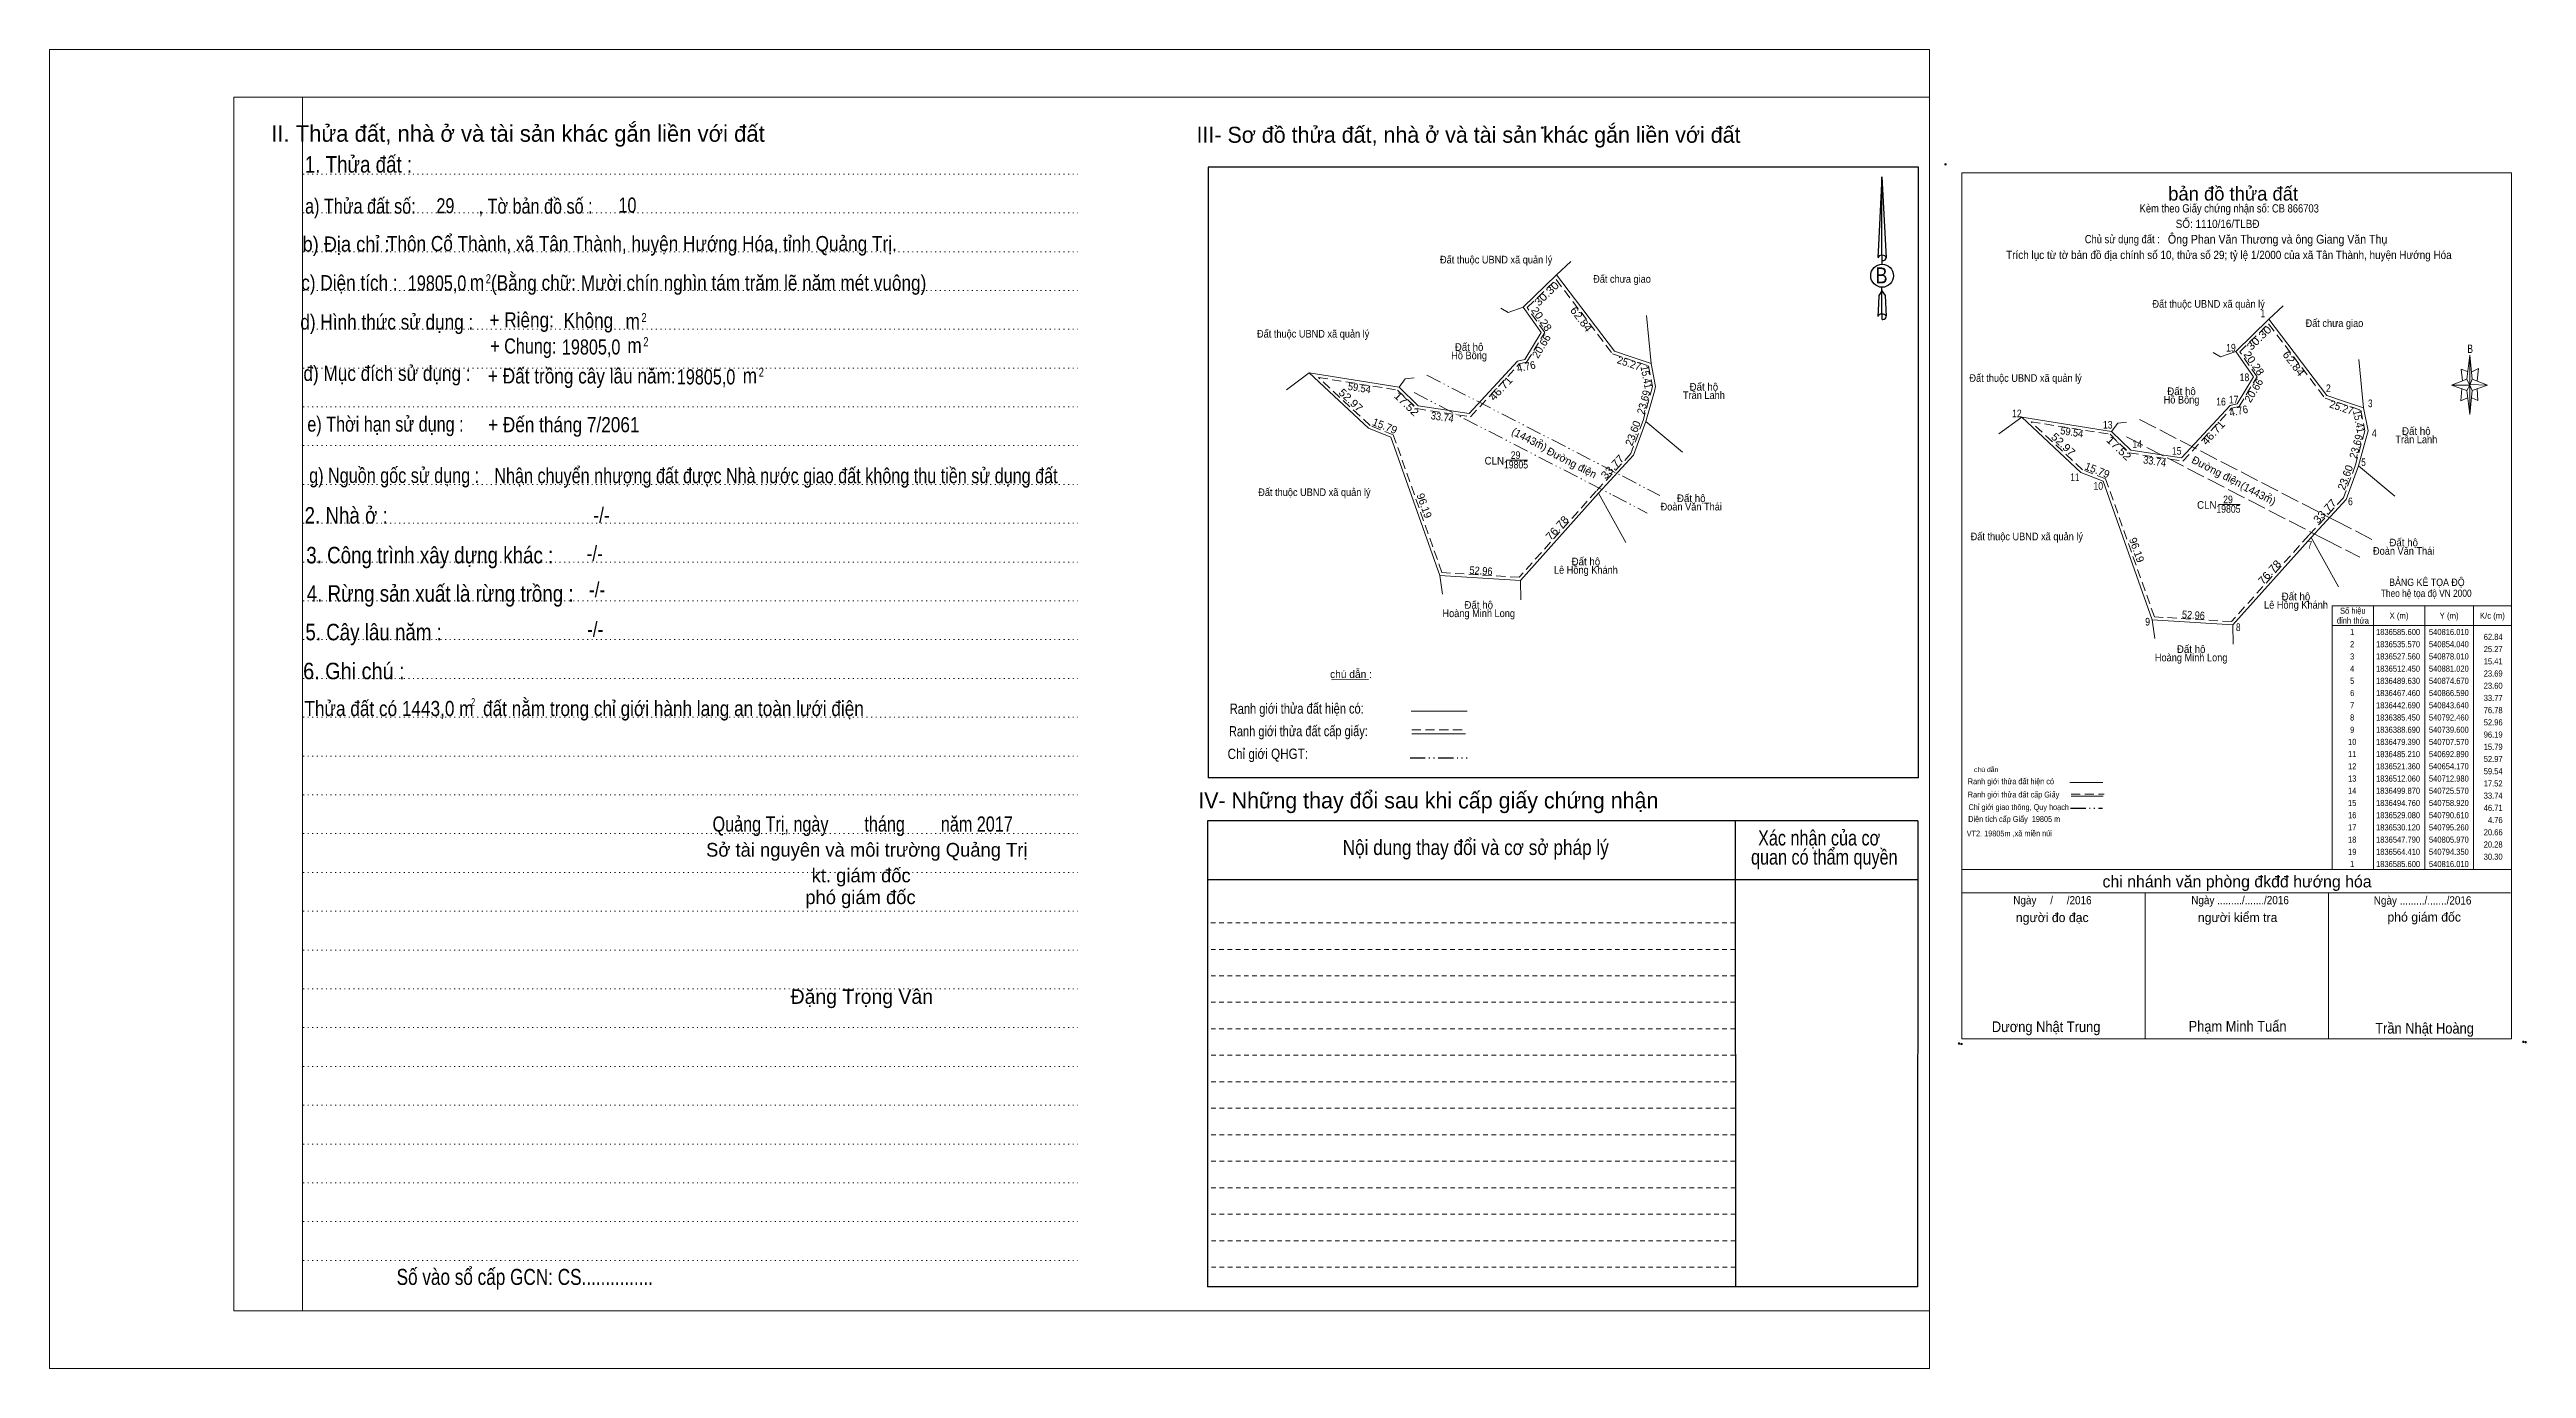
# Model space of a CAD drawing. Header units: metres. Extents: x 538035 to 540985, y 1834996 to 1836776.
# Drawn here: x 539363 to 540985, y 1835898 to 1836762 of the extents above; entities that cross this region are included whole.
import ezdxf
from ezdxf.enums import TextEntityAlignment as Align

# ---------------------------------------------------------------- set-up
doc = ezdxf.new("R2010")
doc.units = ezdxf.units.M
doc.header["$LTSCALE"] = 2
doc.header["$PDMODE"] = 32
doc.header["$PDSIZE"] = 1
for name, pattern in [('DASH_DOUBLE_DOT', [9.2, 5, -1.2, 0.3, -1.2, 0.3, -1.2]), ('DOTTED', [1.5, 0.3, -1.2]), ('LONG_DASHED', [7.5, 6, -1.5]), ('MEDIUM_DASHED', [4.5, 3, -1.5]), ('SHORT_DASHED', [2.7, 1.5, -1.2])]:
    doc.linetypes.add(name, pattern=pattern)
for name, color, linetype, lineweight in [('1', 7, 'DOTTED', 13), ('10', 7, 'Continuous', 13), ('2', 7, 'SHORT_DASHED', 13), ('28', 7, 'Continuous', 25), ('3', 7, 'MEDIUM_DASHED', 13), ('5', 7, 'Continuous', 13), ('59', 7, 'LONG_DASHED', 13), ('63', 7, 'Continuous', 25)]:
    doc.layers.add(name, color=color, linetype=linetype, lineweight=lineweight)
for name, color, linetype in [('12', 7, 'Continuous'), ('13', 7, 'Continuous'), ('18', 7, 'Continuous'), ('34', 7, 'Continuous'), ('4', 7, 'Continuous'), ('6', 7, 'Continuous'), ('7', 7, 'Continuous')]:
    doc.layers.add(name, color=color, linetype=linetype)

msp = doc.modelspace()

# ---------------------------------------------------------------- texts
at = {"layer": '1'}
for s, width, p in [('29', 0.85, (540789.27, 1836465.03)), ('CLN', 0.95, (540775.365, 1836461.39)), ('19805', 0.85, (540789.555, 1836458.82))]:
    msp.add_text(s, height=5, dxfattribs=dict(at, width=width)).set_placement(p, align=Align.CENTER)
at = {"layer": '12', "width": 0.85}
msp.add_text('Thửa đất có 1443,0 m  đất nằm trong chỉ giới hành lang an toàn lưới điện', height=9.9, dxfattribs=at).set_placement((539712.675, 1836325.61), align=Align.CENTER)
at = {"layer": '13', "width": 0.7}
msp.add_text('2', height=4.95, dxfattribs=at).set_placement((539639.975, 1836332.39), align=Align.CENTER)
at = {"layer": '18'}
for s, height, p in [('II. Thửa đất, nhà ở và tài sản khác gắn liền với đất', 10.8, (539669.345, 1836701.82)), ('Sở tài nguyên và môi trường Quảng Trị', 9, (539897.79, 1836233.51)), ('kt. giám đốc', 9, (539894.1, 1836216.72)), ('phó giám đốc', 9, (539893.665, 1836202.44)), ('Đặng Trọng Vân', 9.504, (539894.53, 1836137.1))]:
    msp.add_text(s, height=height, dxfattribs=at).set_placement(p, align=Align.CENTER)
for s, height, width, p in [('1. Thửa đất :', 10.8, 0.85, (539564.87, 1836681.6)), ('a) Thửa đất số:              , Tờ bản đồ số : ', 9.901, 0.8, (539625.53, 1836654.72)), ('29', 9.9, 0.8, (539621.815, 1836654.96)), ('10', 9.9, 0.8, (539741.06, 1836655.38)), ('b) Địa chỉ : ', 9.901, 0.9, (539558.4, 1836629.88)), (' Thôn Cổ Thành, xã Tân Thành, huyện Hướng Hóa, tỉnh Quảng Trị.', 9.9, 0.85, (539748.935, 1836630.18)), ('(Bằng chữ: Mười chín nghìn tám trăm lẽ năm mét vuông)', 9.9, 0.85, (539794.225, 1836604.51)), ('c) Diện tích :                                                   ', 9.901, 0.85, (539638.71, 1836604.56)), ('19805,0', 9.9, 0.8, (539616.385, 1836604.32)), (' m', 9.901, 0.85, (539640.95, 1836604.8)), ('2', 6, 0.75, (539649.935, 1836609.06)), ('d) Hình thức sử dụng :', 9.901, 0.85, (539583.455, 1836578.82)), ('+ Riêng: ', 9.901, 0.85, (539673.335, 1836580.2)), ('       + Chung:', 9.901, 0.8, (539662.535, 1836563.1)), ('đ) Mục đích sử dụng :', 9.901, 0.85, (539583.585, 1836545.16)), ('+ Đất trồng cây lâu năm:', 9.901, 0.85, (539711.13, 1836543.48)), (' m', 9.901, 0.85, (539819.665, 1836543.66)), ('2', 6, 0.75, (539828.71, 1836547.92)), ('e) Thời hạn sử dụng :', 9.901, 0.8, (539582.57, 1836511.92)), ('+ Đến tháng 7/2061', 9.9, 0.85, (539699.34, 1836511.56)), ('g) Nguồn gốc sử dụng :', 9.901, 0.8, (539588.265, 1836478.32)), ('Nhận chuyển nhượng đất được Nhà nước giao đất không thu tiền sử dụng đất', 9.9, 0.8, (539838.33, 1836478.14)), ('2. Nhà ở :', 10.8, 0.85, (539556.83, 1836451.68)), ('3. Công trình xây dựng khác :', 10.8, 0.85, (539611.575, 1836425.64)), ('4. Rừng sản xuất là rừng trồng :', 10.8, 0.85, (539618.39, 1836400.5)), ('5. Cây lâu năm :', 10.8, 0.85, (539574.81, 1836375.24)), ('6. Ghi chú :', 10.8, 0.9, (539561.87, 1836349.74)), ('Quảng Trị, ngày        tháng        năm 2017', 9.9, 0.8, (539895.09, 1836249.96)), ('Số vào sổ cấp GCN: CS...............', 10.5, 0.8, (539673.83, 1835952.96))]:
    msp.add_text(s, height=height, dxfattribs=dict(at, width=width)).set_placement(p, align=Align.CENTER)
at = {"layer": '28'}
for s, width, p in [('-/-', 0.85, (539724.05, 1836452.28)), ('-/-', 0.85, (539719.61, 1836427.2)), ('-/-', 0.85, (539721.17, 1836403.5)), ('-/-', 0.85, (539719.91, 1836377.52)), ('Nội dung thay đổi và cơ sở pháp lý', 0.85, (540296.595, 1836234.6)), ('Xác nhận của cơ', 0.8, (540521.51, 1836240.84)), (' quan có thẩm quyền', 0.8, (540523.415, 1836228.3))]:
    msp.add_text(s, height=9.901, dxfattribs=dict(at, width=width)).set_placement(p, align=Align.CENTER)
msp.add_text('IV- Những thay đổi sau khi cấp giấy chứng nhận', height=10.5, dxfattribs=at).set_placement((540265.545, 1836265.14), align=Align.CENTER)
at = {"layer": '34', "width": 0.9}
msp.add_text('Ông Phan Văn Thương và ông Giang Văn Thụ', height=5.76, dxfattribs=at).set_placement((540749.92, 1836635.09))
at = {"layer": '4'}
for s, height, width, p in [('Không', 9.901, 0.85, (539715.445, 1836579.8)), (' m', 9.901, 0.85, (539742.925, 1836579.41)), ('2', 6, 0.75, (539751.91, 1836583.67)), ('19805,0', 9.9, 0.8, (539717.275, 1836562.45)), (' m', 9.901, 0.85, (539744.095, 1836563.5)), ('2', 6, 0.75, (539753.14, 1836567.82))]:
    msp.add_text(s, height=height, dxfattribs=dict(at, width=width)).set_placement(p, align=Align.CENTER)
at = {"layer": '5'}
for s, height, p in [('bản đồ thửa đất', 9, (540792.635, 1836663.33)), ('chi nhánh văn phòng đkđđ hướng hóa', 7.776, (540795.2, 1836213.37)), ('người đo đạc', 6, (540674.17, 1836190.65)), ('người kiểm tra', 6, (540795.59, 1836190.69)), ('phó giám đốc', 6, (540917.76, 1836190.97))]:
    msp.add_text(s, height=height, dxfattribs=at).set_placement(p, align=Align.CENTER)
for s, height, width, p in [('Kèm theo Giấy chứng nhận số: CB 866703', 5.4, 0.85, (540790.08, 1836655.49)), ('SỐ: 1110/16/TLBĐ', 5.4, 0.9, (540782.46, 1836645.33)), ('Chủ sử dụng đất :', 5.4, 0.85, (540720.045, 1836635.33)), ('Trích lục từ tờ bản đồ địa chính số 10, thửa số 29; tỷ lệ 1/2000 của xã Tân Thành, huyện Hướng Hóa', 5.4, 0.9, (540789.855, 1836625.01)), ('B', 5.51, 0.75, (540947.88, 1836563.45)), ('chú dẫn', 3.199, 1.05, (540630.915, 1836288.93)), ('Ranh giới thửa đất hiện có ', 3.84, 0.9, (540647.755, 1836280.93)), ('Ranh giới thửa đất cấp Giấy', 3.84, 0.9, (540648.82, 1836272.29)), ('Diện tích cấp Giấy  19805 m', 3.84, 0.9, (540649.25, 1836256.23)), ('Chỉ giới giao thông, Quy hoạch', 3.84, 0.9, (540652.2, 1836264.05)), (' VT2. 19805m', 3.84, 0.9, (540631.82, 1836246.77)), (',xã miền núi', 3.84, 0.9, (540661.075, 1836246.83)), ('Ngày     /     /2016', 5.4, 0.9, (540674.295, 1836202.29)), ('Ngày ........./......./2016', 5.4, 0.9, (540797.16, 1836202.37)), ('Ngày ........./......./2016', 5.4, 0.9, (540916.72, 1836202.17)), ('Dương Nhật Trung', 7, 0.9, (540670.175, 1836118.61)), ('Phạm Minh Tuấn', 7, 0.9, (540795.535, 1836118.89)), ('Trần Nhật Hoàng', 7, 0.9, (540918, 1836117.61))]:
    msp.add_text(s, height=height, dxfattribs=dict(at, width=width)).set_placement(p, align=Align.CENTER)
at = {"layer": '6'}
for s, width, p in [('Theo hệ tọa độ VN 2000', 0.85, (540919.09, 1836403.65)), ('BẢNG KÊ TỌA ĐỘ', 0.9, (540919.53, 1836410.85))]:
    msp.add_text(s, height=4.8, dxfattribs=dict(at, width=width)).set_placement(p, align=Align.CENTER)
at = {"layer": '63'}
msp.add_text('III- Sơ đồ thửa đất, nhà ở và tài sản khác gắn liền với đất', height=10.5, dxfattribs=at).set_placement((540291.87, 1836701.16), align=Align.CENTER)
for s, height, width, p in [('Đất thuộc UBND xã quản lý', 5, 0.9, (540309.995, 1836622.11)), ('B', 10.37, 0.85, (540562.365, 1836609.12)), ('Đất chưa giao', 5, 0.9, (540392.4, 1836609.47)), ('Đất thuộc UBND xã quản lý', 5, 0.9, (540776.575, 1836593.12)), ('Đất chưa giao', 5, 0.9, (540858.98, 1836580.48)), ('Đất thuộc UBND xã quản lý', 5, 0.9, (540190.135, 1836573.55)), ('Đất hộ', 5, 0.95, (540292.255, 1836564.85)), ('Hồ Bông', 5, 0.9, (540292.25, 1836559.35)), ('Trần Lanh', 5, 0.9, (540446.025, 1836533.31)), ('Đất hộ', 5, 0.95, (540446.025, 1836538.81)), ('Đất thuộc UBND xã quản lý', 5, 0.9, (540656.715, 1836544.56)), ('Hồ Bông', 5, 0.9, (540758.83, 1836530.36)), ('Đất hộ', 5, 0.95, (540758.835, 1836535.86)), ('Trần Lanh', 5, 0.9, (540912.605, 1836504.32)), ('Đất hộ', 5, 0.95, (540912.605, 1836509.82)), ('CLN', 5, 0.95, (540308.785, 1836490.38)), ('19805', 5, 0.85, (540322.975, 1836487.81)), ('29', 5, 0.85, (540322.69, 1836494.02)), ('Đất thuộc UBND xã quản lý', 5, 0.9, (540190.925, 1836469.76)), ('Đất hộ', 5, 0.95, (540437.745, 1836465.8)), ('Đoàn Văn Thái', 5, 0.9, (540437.74, 1836460.3)), ('Đất thuộc UBND xã quản lý', 5, 0.9, (540657.505, 1836440.77)), ('Đất hộ', 5, 0.95, (540904.325, 1836436.81)), ('Lê Hồng Khánh', 5, 0.9, (540368.745, 1836418.86)), ('Đất hộ', 5, 0.95, (540368.745, 1836424.36)), ('Đoàn Văn Thái', 5, 0.9, (540904.32, 1836431.31)), ('Đất hộ', 5, 0.95, (540833.795, 1836401.48)), ('Hoàng Minh Long', 5, 0.9, (540298.56, 1836390.44)), ('Đất hộ', 5, 0.95, (540298.565, 1836395.94)), ('Lê Hồng Khánh', 5, 0.9, (540833.795, 1836395.98)), ('đỉnh thửa', 4, 0.9, (540871.035, 1836386.21)), ('Số hiệu', 4, 0.85, (540871.04, 1836392.61)), ('X (m)', 4, 0.95, (540901.285, 1836389.41)), ('Y (m)', 4, 0.95, (540934.09, 1836389.41)), ('K/c (m)', 4, 0.95, (540962.415, 1836389.41)), (' 2', 4, 0.85, (540869.92, 1836370.69)), (' 1', 4, 0.75, (540869.925, 1836378.69)), ('1836585.600', 4, 0.85, (540900.645, 1836378.69)), ('1836535.570', 4, 0.85, (540900.645, 1836370.69)), ('540816.010', 4, 0.85, (540933.925, 1836378.69)), ('540854.040', 4, 0.85, (540933.925, 1836370.69)), ('Hoàng Minh Long', 5, 0.9, (540765.14, 1836361.45)), ('Đất hộ', 5, 0.95, (540765.145, 1836366.95)), (' 4', 4, 0.85, (540869.93, 1836354.69)), (' 3', 4, 0.8, (540869.93, 1836362.69)), ('1836527.560', 4, 0.85, (540900.645, 1836362.69)), ('1836512.450', 4, 0.85, (540900.645, 1836354.69)), ('540878.010', 4, 0.85, (540933.925, 1836362.69)), ('540881.020', 4, 0.85, (540933.925, 1836354.69)), (' 5', 4, 0.8, (540869.93, 1836346.69)), (' 6', 4, 0.85, (540869.93, 1836338.69)), ('1836489.630', 4, 0.85, (540900.645, 1836346.69)), ('1836467.460', 4, 0.85, (540900.645, 1836338.69)), ('540874.670', 4, 0.85, (540933.925, 1836346.69)), ('540866.590', 4, 0.85, (540933.925, 1836338.69)), (' 8', 4, 0.8, (540869.925, 1836322.69)), (' 7', 4, 0.8, (540869.925, 1836330.69)), ('1836442.690', 4, 0.85, (540900.645, 1836330.69)), ('1836385.450', 4, 0.85, (540900.645, 1836322.69)), ('540843.640', 4, 0.85, (540933.925, 1836330.69)), ('540792.460', 4, 0.85, (540933.925, 1836322.69)), (' 10', 4, 0.85, (540869.92, 1836306.69)), (' 9', 4, 0.85, (540869.925, 1836314.69)), ('1836388.690', 4, 0.85, (540900.645, 1836314.69)), ('1836479.390', 4, 0.85, (540900.645, 1836306.69)), ('540739.600', 4, 0.85, (540933.925, 1836314.69)), ('540707.570', 4, 0.85, (540933.925, 1836306.69)), (' 12', 4, 0.85, (540869.93, 1836290.69)), (' 11', 4, 0.8, (540869.925, 1836298.69)), ('1836485.210', 4, 0.85, (540900.645, 1836298.69)), ('1836521.360', 4, 0.85, (540900.645, 1836290.69)), ('540692.890', 4, 0.85, (540933.925, 1836298.69)), ('540654.170', 4, 0.85, (540933.925, 1836290.69)), (' 14', 4, 0.85, (540869.92, 1836274.69)), (' 13', 4, 0.85, (540869.93, 1836282.69)), ('1836512.060', 4, 0.85, (540900.645, 1836282.69)), ('1836499.870', 4, 0.85, (540900.645, 1836274.69)), ('540712.980', 4, 0.85, (540933.925, 1836282.69)), ('540725.570', 4, 0.85, (540933.925, 1836274.69)), (' 15', 4, 0.85, (540869.92, 1836266.69)), (' 16', 4, 0.85, (540869.93, 1836258.69)), ('1836494.760', 4, 0.85, (540900.645, 1836266.69)), ('1836529.080', 4, 0.85, (540900.645, 1836258.69)), ('540758.920', 4, 0.85, (540933.925, 1836266.69)), ('540790.610', 4, 0.85, (540933.925, 1836258.69)), (' 17', 4, 0.85, (540869.925, 1836250.69)), (' 18', 4, 0.85, (540869.925, 1836242.69)), ('1836530.120', 4, 0.85, (540900.645, 1836250.69)), ('1836547.790', 4, 0.85, (540900.645, 1836242.69)), ('540795.260', 4, 0.85, (540933.925, 1836250.69)), ('540805.970', 4, 0.85, (540933.925, 1836242.69)), (' 19', 4, 0.85, (540869.925, 1836234.69)), (' 1', 4, 0.75, (540869.925, 1836226.69)), ('1836564.410', 4, 0.85, (540900.645, 1836234.69)), ('1836585.600', 4, 0.85, (540900.645, 1836226.69)), ('540794.350', 4, 0.85, (540933.925, 1836234.69)), ('540816.010', 4, 0.85, (540933.925, 1836226.69))]:
    msp.add_text(s, height=height, dxfattribs=dict(at, width=width)).set_placement(p, align=Align.CENTER)
for s, height, rotation, width, p in [('30.30', 5, 44.372, 1.15, (540344.787, 1836600.476)), ('20.28', 5, 304.96, 1.05, (540337.646, 1836584.252)), ('62.84', 5, 307.24, 1.1, (540363.667, 1836584.013)), ('30.30', 5, 44.372, 1.15, (540811.367, 1836571.486)), ('4.76', 5, 12.607, 0.95, (540330.169, 1836552.098)), ('25.27', 5, 341.522, 0.95, (540396.283, 1836554.369)), ('15.41', 5, 281.266, 0.9, (540405.932, 1836547.128)), ('20.28', 5, 304.96, 1.05, (540804.226, 1836555.262)), ('62.84', 5, 307.24, 1.1, (540830.247, 1836555.023)), ('52.97', 5, 316.966, 1.1, (540213.094, 1836530.678)), ('59.54', 5, 351.014, 0.9, (540220.045, 1836538.142)), ('17.52', 5, 315.925, 1.15, (540249.501, 1836528.23)), ('46.71', 5, 47.282, 1.1, (540314.876, 1836538.459)), ('23.69', 5, 74.45, 0.95, (540408.986, 1836530.6)), ('33.74', 5, 351.289, 0.9, (540274.351, 1836519.041)), ('4.76', 5, 12.607, 0.95, (540796.749, 1836523.108)), ('25.27', 5, 341.522, 0.95, (540862.863, 1836525.379)), ('15.41', 5, 281.266, 0.9, (540872.512, 1836518.138)), ('2', 2.5, 332.697, 1.5, (540338.822, 1836504.554)), ('52.97', 5, 316.966, 1.1, (540679.674, 1836501.688)), ('59.54', 5, 351.014, 0.9, (540686.625, 1836509.152)), ('17.52', 5, 315.925, 1.15, (540716.081, 1836499.24)), ('46.71', 5, 47.282, 1.1, (540781.456, 1836509.469)), ('23.69', 5, 74.45, 0.95, (540875.566, 1836501.61)), ('33.77', 5, 47.184, 1.1, (540387.944, 1836487.146)), ('33.74', 5, 351.289, 0.9, (540740.931, 1836490.051)), ('2', 2.5, 332.697, 1.5, (540816.152, 1836469.044)), ('76.78', 5, 48.199, 1.1, (540351.776, 1836447.199)), ('33.77', 5, 47.184, 1.1, (540854.524, 1836458.156)), ('52.96', 5, 356.493, 0.9, (540299.897, 1836418.317)), ('76.78', 5, 48.199, 1.1, (540818.356, 1836418.209)), ('52.96', 5, 356.493, 0.9, (540766.477, 1836389.327)), ('Ranh giới thửa đất hiện có:', 6.774, 0.135, 0.8, (540179.387, 1836327.145)), ('Ranh giới thửa đất cấp giấy:', 6.744, 0.135, 0.8, (540180.477, 1836312.389)), ('Chỉ giới QHGT:', 6.744, 0.135, 0.85, (540160.457, 1836297.522))]:
    msp.add_text(s, height=height, rotation=rotation, dxfattribs=dict(at, width=width)).set_placement(p, align=Align.CENTER)
for s, height, width, p in [(' 1', 5, 0.75, (540813.54, 1836586.88)), (' 19', 5, 0.85, (540794.35, 1836564.41)), (' 17', 5, 0.85, (540796.15, 1836530.42)), (' 18', 5, 0.85, (540803.21, 1836545.02)), (' 2', 5, 0.85, (540856.6, 1836537.84)), (' 12', 5, 0.85, (540654.17, 1836521.36)), (' 13', 5, 0.85, (540713.67, 1836513.93)), (' 16', 5, 0.85, (540787.85, 1836529.08)), (' 3', 5, 0.8, (540883.93, 1836527.95)), (' 14', 5, 0.85, (540732.97, 1836501.15)), (' 4', 5, 0.85, (540886.64, 1836508.41)), (' 15', 5, 0.85, (540758.82, 1836496.83)), (' 5', 5, 0.8, (540879.5, 1836489.43)), (' 11', 5, 0.8, (540692, 1836479.59)), (' 10', 5, 0.85, (540707.47, 1836473.87)), (' 6', 5, 0.85, (540871.02, 1836463.72)), (' 7', 5, 0.8, (540844.43, 1836435.29)), (' 9', 5, 0.85, (540738.22, 1836384.94)), (' 8', 5, 0.8, (540797.49, 1836381.31)), ('62.84', 4, 0.85, (540969.12, 1836375.49)), ('25.27', 4, 0.85, (540969.12, 1836367.49)), ('15.41', 4, 0.85, (540969.12, 1836359.49)), ('23.69', 4, 0.85, (540969.12, 1836351.49)), ('23.60', 4, 0.85, (540969.12, 1836343.49)), ('33.77', 4, 0.85, (540969.12, 1836335.49)), ('76.78', 4, 0.85, (540969.12, 1836327.49)), ('52.96', 4, 0.85, (540969.13, 1836319.49)), ('96.19', 4, 0.85, (540969.12, 1836311.49)), ('52.97', 4, 0.85, (540969.12, 1836295.49)), ('59.54', 4, 0.85, (540969.12, 1836287.49)), ('15.79', 4, 0.85, (540969.12, 1836303.49)), ('33.74', 4, 0.85, (540969.12, 1836271.49)), ('17.52', 4, 0.85, (540969.12, 1836279.49)), ('46.71', 4, 0.85, (540969.12, 1836263.49)), ('4.76', 4, 0.85, (540969.12, 1836255.49)), ('20.28', 4, 0.85, (540969.12, 1836239.49)), ('20.66', 4, 0.85, (540969.13, 1836247.49)), ('30.30', 4, 0.85, (540969.12, 1836231.49))]:
    msp.add_text(s, height=height, dxfattribs=dict(at, width=width)).set_placement(p, align=Align.RIGHT)
for s, height, rotation, p in [('20.66', 5, 58.779, (540341.725, 1836566.579)), ('20.66', 5, 58.779, (540808.305, 1836537.589)), ('15.79', 5, 338.374, (540236.154, 1836513.29)), ('23.60', 5, 69.975, (540401.9, 1836510.054)), ('(1443m)', 5, 332.697, (540330.588, 1836504.733)), ('Đường điện', 5, 332.697, (540358.343, 1836489.359)), ('15.79', 5, 338.374, (540702.734, 1836484.3)), ('Đường điện', 5, 332.697, (540780.733, 1836483.619)), ('23.60', 5, 69.975, (540868.48, 1836481.064)), ('96.19', 5, 289.45, (540260.551, 1836462.592)), ('(1443m)', 5, 332.697, (540807.918, 1836469.223)), ('96.19', 5, 289.45, (540727.131, 1836433.602)), ('chú dẫn :', 4.987, 359.974, (540214.919, 1836350.553))]:
    msp.add_text(s, height=height, rotation=rotation, dxfattribs=at).set_placement(p, align=Align.CENTER)
at = {"layer": '7', "width": 0.8}
msp.add_text('19805,0', height=9.9, dxfattribs=at).set_placement((539792.525, 1836542.84), align=Align.CENTER)

# ---------------------------------------------------------------- linework, layer by layer
at = {"layer": '1', "linetype": 'Continuous'}
for p, q in [((539483.16, 1836731.04), (540593.76, 1836731.04)), ((539483.16, 1836731.04), (539483.16, 1835936.04)), ((540593.76, 1836731.04), (540593.76, 1835929.38)), ((539483.16, 1835936.04), (540593.76, 1835936.04))]:
    msp.add_line(p, q, dxfattribs=at)
at = {"layer": '1'}
for p, q in [((539528.16, 1836731.04), (539528.16, 1835936.04)), ((539528.16, 1836731.04), (539528.16, 1835936.04)), ((539528.64, 1836680.64), (540035.88, 1836680.64)), ((539528.64, 1836655.2), (540035.88, 1836655.2)), ((539528.64, 1836629.82), (540035.88, 1836629.82)), ((539528.64, 1836604.44), (540035.88, 1836604.44)), ((539528.64, 1836579), (540035.88, 1836579)), ((539528.64, 1836553.56), (540035.88, 1836553.56)), ((539528.64, 1836528.12), (540035.88, 1836528.12)), ((539528.64, 1836502.8), (540035.88, 1836502.8)), ((539528.64, 1836477.3), (540035.88, 1836477.3)), ((539528.64, 1836451.92), (540035.88, 1836451.92)), ((539528.64, 1836426.48), (540035.88, 1836426.48)), ((539528.64, 1836401.1), (540035.88, 1836401.1)), ((539528.64, 1836375.66), (540035.88, 1836375.66)), ((539528.64, 1836350.28), (540035.88, 1836350.28)), ((539528.64, 1836324.84), (540035.88, 1836324.84)), ((539528.64, 1836299.4), (540035.88, 1836299.4)), ((539528.64, 1836273.96), (540035.88, 1836273.96)), ((539528.64, 1836248.58), (540035.88, 1836248.58)), ((539528.64, 1836223.2), (540035.88, 1836223.2)), ((539528.64, 1836197.76), (540035.88, 1836197.76)), ((539528.64, 1836172.32), (540035.88, 1836172.32)), ((539528.64, 1836146.94), (540035.88, 1836146.94)), ((539528.64, 1836121.56), (540035.88, 1836121.56)), ((539528.64, 1836096.12), (540035.88, 1836096.12)), ((539528.64, 1836070.68), (540035.88, 1836070.68)), ((539528.64, 1836045.24), (540035.88, 1836045.24)), ((539528.64, 1836019.92), (540035.88, 1836019.92)), ((539528.64, 1835994.48), (540035.88, 1835994.48)), ((539528.64, 1835969.04), (540035.88, 1835969.04))]:
    msp.add_line(p, q, dxfattribs=at)
at = {"layer": '1', "linetype": 'Continuous'}
for points in [[(539362.56, 1835898.24), (540593.76, 1835898.24), (540593.76, 1836762.24), (539362.56, 1836762.24)], [(539528.16, 1836731.04), (540593.76, 1836731.04), (540593.76, 1835936.04), (539528.16, 1835936.04)]]:
    msp.add_lwpolyline(points, close=True, dxfattribs=at)
at = {"layer": '1', "linetype": 'MEDIUM_DASHED'}
msp.add_lwpolyline([(540815.79, 1836582.59), (540852.82, 1836533.87), (540876.28, 1836526.03), (540878.97, 1836512.53), (540872.76, 1836490.24), (540864.85, 1836468.52), (540842.16, 1836444.04), (540791.62, 1836387.51), (540741.04, 1836390.61), (540709.15, 1836480.91), (540693.98, 1836486.93), (540660.31, 1836518.36), (540712.04, 1836510.18), (540724.64, 1836497.99), (540759.67, 1836492.62), (540791.66, 1836527.26), (540796.53, 1836528.35), (540808.36, 1836547.87), (540796.96, 1836564.17)], close=True, dxfattribs=at)
at = {"layer": '10'}
for p, q in [((540816.01, 1836585.6), (540794.35, 1836564.41)), ((540816.01, 1836585.6), (540825.47, 1836594.31)), ((540875.04, 1836559.1), (540878.01, 1836527.56)), ((540654.17, 1836521.36), (540639.21, 1836510.41)), ((540654.17, 1836521.36), (540712.98, 1836512.06)), ((540843.64, 1836442.69), (540792.46, 1836385.45)), ((540861.57, 1836410.25), (540843.64, 1836442.69)), ((540739.6, 1836388.69), (540792.46, 1836385.45)), ((540741.45, 1836376.52), (540739.6, 1836388.69)), ((540792.46, 1836385.45), (540792.64, 1836372.72))]:
    msp.add_line(p, q, dxfattribs=at)
for points in [[(540816.01, 1836585.6), (540854.04, 1836535.57), (540864.98, 1836531.91), (540878.01, 1836527.56)], [(540794.35, 1836564.41), (540805.97, 1836547.79), (540795.26, 1836530.12), (540790.61, 1836529.08), (540758.92, 1836494.76), (540725.57, 1836499.87), (540712.98, 1836512.06)], [(540794.35, 1836564.41), (540784.46, 1836560.91), (540779.56, 1836563.72)], [(540739.6, 1836388.69), (540707.57, 1836479.39), (540692.89, 1836485.21), (540654.17, 1836521.36)], [(540878.01, 1836527.56), (540881.02, 1836512.45), (540880.19, 1836509.46), (540874.67, 1836489.63)], [(540722.89, 1836518.16), (540717.05, 1836517.49), (540712.98, 1836512.06)], [(540843.64, 1836442.69), (540866.59, 1836467.46), (540874.67, 1836489.63), (540898.55, 1836469.58)]]:
    msp.add_lwpolyline(points, dxfattribs=at)
at = {"layer": '2'}
for p, q in [((540466.44, 1836172.8), (540120.96, 1836172.8)), ((540466.44, 1836155.52), (540120.96, 1836155.52)), ((540466.44, 1836138.12), (540120.96, 1836138.12)), ((540466.44, 1836120.78), (540120.96, 1836120.78)), ((540466.5, 1836103.44), (540120.96, 1836103.44)), ((540466.56, 1836086.04), (540120.96, 1836086.04)), ((540466.56, 1836068.7), (540120.96, 1836068.7)), ((540466.56, 1836051.36), (540120.96, 1836051.36)), ((540466.56, 1836033.96), (540120.96, 1836033.96)), ((540466.62, 1836016.68), (540120.96, 1836016.68)), ((540466.62, 1835999.28), (540120.96, 1835999.28)), ((540466.68, 1835981.94), (540120.96, 1835981.94)), ((540466.68, 1835964.6), (540120.96, 1835964.6))]:
    msp.add_line(p, q, dxfattribs=at)
at = {"layer": '28'}
for p, q in [((540466.44, 1836257.04), (540466.68, 1835951.76)), ((540586.08, 1836257.04), (540585.84, 1835951.76)), ((540586.02, 1836218.28), (540120.96, 1836218.28)), ((540585.84, 1835951.76), (540120.96, 1835951.76))]:
    msp.add_line(p, q, dxfattribs=at)
at = {"layer": '28', "linetype": 'SHORT_DASHED', "lineweight": 13}
msp.add_line((540466.38, 1836190.2), (540120.96, 1836190.2), dxfattribs=at)
at = {"layer": '28'}
msp.add_lwpolyline([(540586.08, 1836257.04), (540120.96, 1836257.04), (540120.96, 1835951.76)], dxfattribs=at)
at = {"layer": '3'}
msp.add_lwpolyline([(540349.21, 1836611.58), (540386.24, 1836562.86), (540409.7, 1836555.02), (540412.39, 1836541.52), (540406.18, 1836519.23), (540398.27, 1836497.51), (540375.58, 1836473.03), (540325.04, 1836416.5), (540274.46, 1836419.6), (540242.57, 1836509.9), (540227.4, 1836515.92), (540193.73, 1836547.35), (540245.46, 1836539.17), (540258.06, 1836526.98), (540293.09, 1836521.61), (540325.08, 1836556.25), (540329.95, 1836557.34), (540341.78, 1836576.86), (540330.38, 1836593.16)], close=True, dxfattribs=at)
at = {"layer": '5'}
for p, q in [((540945.68, 1836546.41), (540947.68, 1836562.01)), ((540945.68, 1836538.81), (540935.68, 1836542.41)), ((540949.28, 1836538.81), (540947.68, 1836523.21)), ((540949.28, 1836546.41), (540959.28, 1836542.41)), ((540952.48, 1836540.01), (540952.88, 1836532.41)), ((540952.88, 1836532.41), (540948.88, 1836534.01)), ((540685.68, 1836282.05), (540707.2, 1836282.05)), ((540686.48, 1836273.09), (540707.52, 1836273.09)), ((540615.04, 1836225.01), (540975.04, 1836225.01)), ((540615.04, 1836209.81), (540974.24, 1836209.81)), ((540615.04, 1836209.81), (540974.24, 1836209.81)), ((540615.04, 1836209.81), (540974.24, 1836209.81)), ((540735.04, 1836114.21), (540735.04, 1836209.81)), ((540855.04, 1836114.21), (540855.04, 1836209.81))]:
    msp.add_line(p, q, dxfattribs=at)
at = {"layer": '5', "linetype": 'DASH_DOUBLE_DOT', "lineweight": 25}
msp.add_line((540686.08, 1836265.17), (540707, 1836265.17), dxfattribs=at)
at = {"layer": '5', "linetype": 'MEDIUM_DASHED'}
msp.add_line((540686.48, 1836274.37), (540708.24, 1836274.37), dxfattribs=at)
at = {"layer": '5'}
for points in [[(540615.04, 1836681.41), (540975.04, 1836681.41), (540975.04, 1836114.21), (540615.04, 1836114.21)], [(540947.68, 1836562.01), (540949.28, 1836546.41), (540947.68, 1836542.41)], [(540947.68, 1836542.41), (540935.68, 1836542.41), (540945.68, 1836546.41), (540949.28, 1836538.81), (540959.28, 1836542.41), (540947.68, 1836542.81)], [(540947.68, 1836542.41), (540947.68, 1836523.21), (540945.68, 1836538.81)]]:
    msp.add_lwpolyline(points, close=True, dxfattribs=at)
for points in [[(540946.48, 1836551.21), (540942.08, 1836552.81), (540942.88, 1836545.21)], [(540948.88, 1836551.21), (540953.28, 1836553.21), (540952.48, 1836545.21)], [(540947.68, 1836542.41), (540945.68, 1836546.41), (540935.68, 1836542.41)], [(540942.48, 1836540.01), (540941.68, 1836532.01), (540946.08, 1836534.01)], [(540947.68, 1836542.41), (540949.28, 1836538.81), (540959.28, 1836542.41)], [(540975.04, 1836114.21), (540615.04, 1836114.21), (540615.04, 1836209.81)]]:
    msp.add_lwpolyline(points, dxfattribs=at)
for p in [(540604.24, 1836687.01), (540613.16, 1836111.13), (540614.76, 1836110.85), (540982.64, 1836112.21), (540984.24, 1836111.97)]:
    msp.add_point(p, dxfattribs=at)
at = {"layer": '59'}
for points in [[(540731.25, 1836519.9), (540859.41, 1836453.73), (540883.81, 1836441.12)], [(540722.79, 1836508.5), (540852.99, 1836441.29), (540875.54, 1836429.63)]]:
    msp.add_lwpolyline(points, dxfattribs=at)
at = {"layer": '63'}
for p, q in [((540121.38, 1836685.08), (540121.38, 1836285.24)), ((540562.62, 1836678.84), (540565.44, 1836625.8)), ((540562.62, 1836678.84), (540565.44, 1836625.8)), ((540562.62, 1836678.84), (540565.44, 1836625.8)), ((540560.34, 1836634.08), (540559.92, 1836625.92)), ((540562.62, 1836627.6), (540562.62, 1836625.56)), ((540562.62, 1836625.56), (540562.62, 1836624)), ((540562.62, 1836624), (540562.62, 1836621.96)), ((540562.62, 1836624), (540562.62, 1836621.96)), ((540562.62, 1836624), (540562.62, 1836621.96)), ((540565.44, 1836625.8), (540565.44, 1836625.92)), ((540562.62, 1836604.08), (540562.62, 1836606.48)), ((540562.62, 1836604.08), (540562.62, 1836606.48)), ((540562.62, 1836604.08), (540562.62, 1836606.48)), ((540562.62, 1836604.08), (540564.72, 1836601.2)), ((540562.62, 1836604.08), (540564.72, 1836601.2)), ((540562.62, 1836604.08), (540564.72, 1836601.2)), ((540564.72, 1836601.2), (540565.44, 1836587.28)), ((540564.72, 1836601.2), (540565.44, 1836587.28)), ((540564.72, 1836601.2), (540565.44, 1836587.28)), ((540562.62, 1836589.08), (540562.62, 1836587.04)), ((540562.62, 1836587.04), (540562.62, 1836585.48)), ((540565.44, 1836587.28), (540565.44, 1836587.4)), ((540586.56, 1836285.24), (540121.38, 1836285.24))]:
    msp.add_line(p, q, dxfattribs=at)
at = {"layer": '63', "lineweight": 13}
for p, q in [((540349.43, 1836614.59), (540358.89, 1836623.3)), ((540349.43, 1836614.59), (540327.77, 1836593.4)), ((540408.46, 1836588.09), (540411.43, 1836556.55)), ((540187.59, 1836550.35), (540172.63, 1836539.4)), ((540187.59, 1836550.35), (540246.4, 1836541.05)), ((540316.57, 1836493.14), (540330.57, 1836493.14)), ((540377.06, 1836471.68), (540325.88, 1836414.44)), ((540394.99, 1836439.24), (540377.06, 1836471.68)), ((540783.15, 1836464.15), (540797.15, 1836464.15)), ((540273.02, 1836417.68), (540325.88, 1836414.44)), ((540274.87, 1836405.51), (540273.02, 1836417.68)), ((540325.88, 1836414.44), (540326.06, 1836401.71)), ((540884.48, 1836397.81), (540884.48, 1836225.01)), ((540918.08, 1836397.81), (540918.08, 1836225.01)), ((540950.08, 1836397.81), (540950.08, 1836225.01)), ((540857.6, 1836385.01), (540975.04, 1836385.01)), ((540202.04, 1836349.36), (540226.28, 1836349.66)), ((540254.42, 1836328.84), (540290.96, 1836328.84)), ((540254.66, 1836313.96), (540289.82, 1836313.96)), ((540254.66, 1836313.96), (540289.82, 1836313.96))]:
    msp.add_line(p, q, dxfattribs=at)
at = {"layer": '63', "linetype": 'MEDIUM_DASHED', "lineweight": 13}
msp.add_line((540254.66, 1836316.6), (540290.66, 1836316.6), dxfattribs=at)
at = {"layer": '63', "linetype": 'DASH_DOUBLE_DOT'}
msp.add_line((540253.58, 1836298.3), (540291.02, 1836298.3), dxfattribs=at)
at = {"layer": '63'}
for points in [[(540586.56, 1836285.24), (540586.56, 1836685.08), (540121.38, 1836685.08)], [(540562.62, 1836627.6), (540562.62, 1836678.84), (540560.34, 1836634.08)], [(540562.62, 1836589.08), (540562.62, 1836604.08), (540560.64, 1836601.2), (540560.34, 1836595.56), (540559.92, 1836587.4)]]:
    msp.add_lwpolyline(points, dxfattribs=at)
at = {"layer": '63', "lineweight": 13}
for points in [[(540349.43, 1836614.59), (540387.46, 1836564.56), (540398.4, 1836560.9), (540411.43, 1836556.55)], [(540327.77, 1836593.4), (540339.39, 1836576.78), (540328.68, 1836559.11), (540324.03, 1836558.07), (540292.34, 1836523.75), (540258.99, 1836528.86), (540246.4, 1836541.05)], [(540327.77, 1836593.4), (540317.88, 1836589.9), (540312.98, 1836592.71)], [(540411.43, 1836556.55), (540414.44, 1836541.44), (540413.61, 1836538.45), (540408.09, 1836518.62)], [(540273.02, 1836417.68), (540240.99, 1836508.38), (540226.31, 1836514.2), (540187.59, 1836550.35)], [(540256.31, 1836547.15), (540250.47, 1836546.48), (540246.4, 1836541.05)], [(540377.06, 1836471.68), (540400.01, 1836496.45), (540408.09, 1836518.62), (540431.97, 1836498.57)]]:
    msp.add_lwpolyline(points, dxfattribs=at)
at = {"layer": '63', "linetype": 'DASH_DOUBLE_DOT', "lineweight": 13}
for points in [[(540256.21, 1836537.49), (540386.41, 1836470.28), (540408.96, 1836458.62)], [(540264.67, 1836548.89), (540392.83, 1836482.72), (540417.23, 1836470.11)]]:
    msp.add_lwpolyline(points, dxfattribs=at)
at = {"layer": '63', "lineweight": 13}
msp.add_lwpolyline([(540857.6, 1836397.81), (540975.04, 1836397.81), (540975.04, 1836225.01), (540857.6, 1836225.01)], close=True, dxfattribs=at)
at = {"layer": '63'}
msp.add_ellipse((540562.731, 1836614.073), major_axis=(0, 7.548), ratio=0.983453, dxfattribs=at)
for centre, start_param, end_param in [((540562.734, 1836625.704), 1.57079633, 3.07445202), ((540562.734, 1836625.704), 0.06714063, 1.57079633), ((540562.734, 1836625.704), 4.71238898, 6.28318531), ((540562.734, 1836587.181), 2.49106941, 3.07427841), ((540562.734, 1836587.181), 1.57079633, 2.49106941), ((540562.734, 1836587.181), 0.06714063, 1.57079633), ((540562.734, 1836587.181), 4.71238898, 6.28318531)]:
    msp.add_ellipse(centre, major_axis=(2.721, 0), ratio=0.655448, start_param=start_param, end_param=end_param, dxfattribs=at)
msp.add_point((540340.2, 1836711), dxfattribs=at)

msp.set_redraw_order([(e.dxf.handle, doc.entitydb.next_handle()) for e in msp.query("TEXT MTEXT ATTDEF DIMENSION ARC_DIMENSION")])  # texts and dimensions are drawn at this point

doc.saveas('drawing.dxf')
